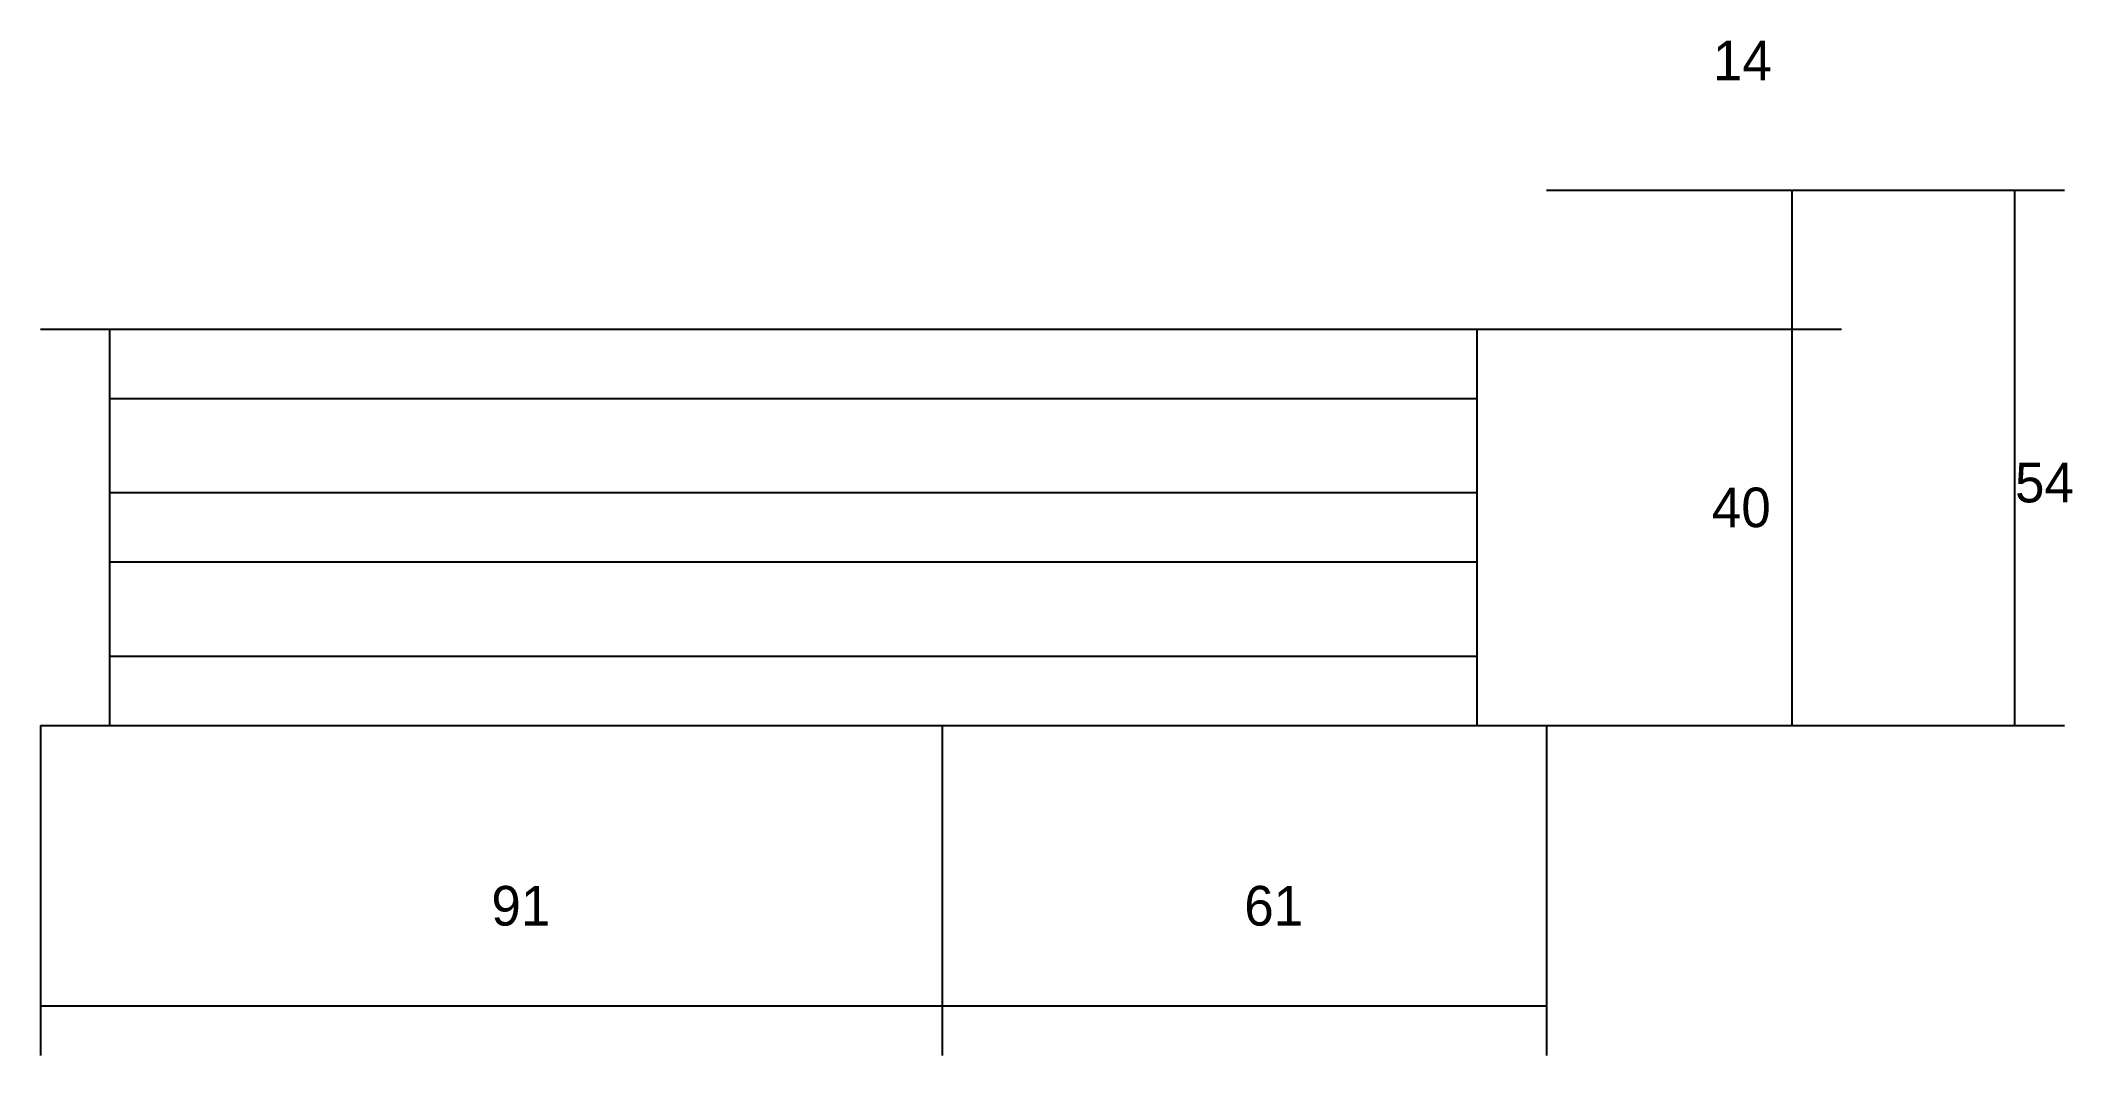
# Model space of a CAD drawing. Header units: metres. Extents: x -2848 to 21926, y -45195 to 1016.
# Drawn here: x 18132.4 to 18337.5, y -68.9 to 33.5 of the extents above; entities that cross this region are included whole.
import ezdxf

# ---------------------------------------------------------------- set-up
doc = ezdxf.new("R2010")
doc.units = ezdxf.units.M
for name, color, linetype in [('COTA', 4, 'Continuous'), ('Cota Seção (2x)', 4, 'Continuous'), ('Painéis', 200, 'Continuous'), ('SARR_2.2x7', 40, 'Continuous')]:
    doc.layers.add(name, color=color, linetype=linetype)

msp = doc.modelspace()

# ---------------------------------------------------------------- texts
at = {"layer": 'COTA'}
for s, p in [('14', (18301.2, 29.5)), ('54', (18331.7, -13.1)), ('40', (18301.1, -15.6)), ('91', (18177.9, -55.8))]:
    msp.add_text(s, height=4, dxfattribs=at).set_placement(p)
at = {"layer": 'Cota Seção (2x)'}
msp.add_text('61', height=4, dxfattribs=at).set_placement((18253.9, -55.8))

# ---------------------------------------------------------------- linework, layer by layer
at = {"layer": 'COTA'}
for p, q in [((18284.4, 18.4), (18336.7, 18.4)), ((18284.4, 18.4), (18314.2, 18.4)), ((18309.2, 4.4), (18309.2, 18.4)), ((18331.7, -35.6), (18331.7, 18.4)), ((18284.4, 4.4), (18314.2, 4.4)), ((18284.4, 4.4), (18314.2, 4.4)), ((18309.2, -35.6), (18309.2, 4.4)), ((18132.4, -35.6), (18132.4, -68.9)), ((18223.4, -35.6), (18223.4, -68.9)), ((18284.4, -35.6), (18314.2, -35.6)), ((18284.4, -35.6), (18336.7, -35.6)), ((18132.4, -63.9), (18223.4, -63.9))]:
    msp.add_line(p, q, dxfattribs=at)
at = {"layer": 'Cota Seção (2x)'}
for p, q in [((18223.4, -35.6), (18223.4, -68.9)), ((18284.4, -35.6), (18284.4, -68.9)), ((18223.4, -63.9), (18284.4, -63.9))]:
    msp.add_line(p, q, dxfattribs=at)
at = {"layer": 'Painéis'}
for p, q in [((18132.4, 4.4), (18284.4, 4.4)), ((18132.4, -35.6), (18284.4, -35.6))]:
    msp.add_line(p, q, dxfattribs=at)
at = {"layer": 'SARR_2.2x7'}
for p, q in [((18139.4, -35.6), (18139.4, 4.4)), ((18277.4, -35.6), (18277.4, 4.4)), ((18139.4, -2.6), (18277.4, -2.6)), ((18139.4, -12.1), (18277.4, -12.1)), ((18139.4, -19.1), (18277.4, -19.1)), ((18139.4, -28.6), (18277.4, -28.6))]:
    msp.add_line(p, q, dxfattribs=at)

msp.set_redraw_order([(e.dxf.handle, doc.entitydb.next_handle()) for e in msp.query("TEXT MTEXT ATTDEF DIMENSION ARC_DIMENSION")])  # texts and dimensions are drawn at this point

doc.saveas('drawing.dxf')
